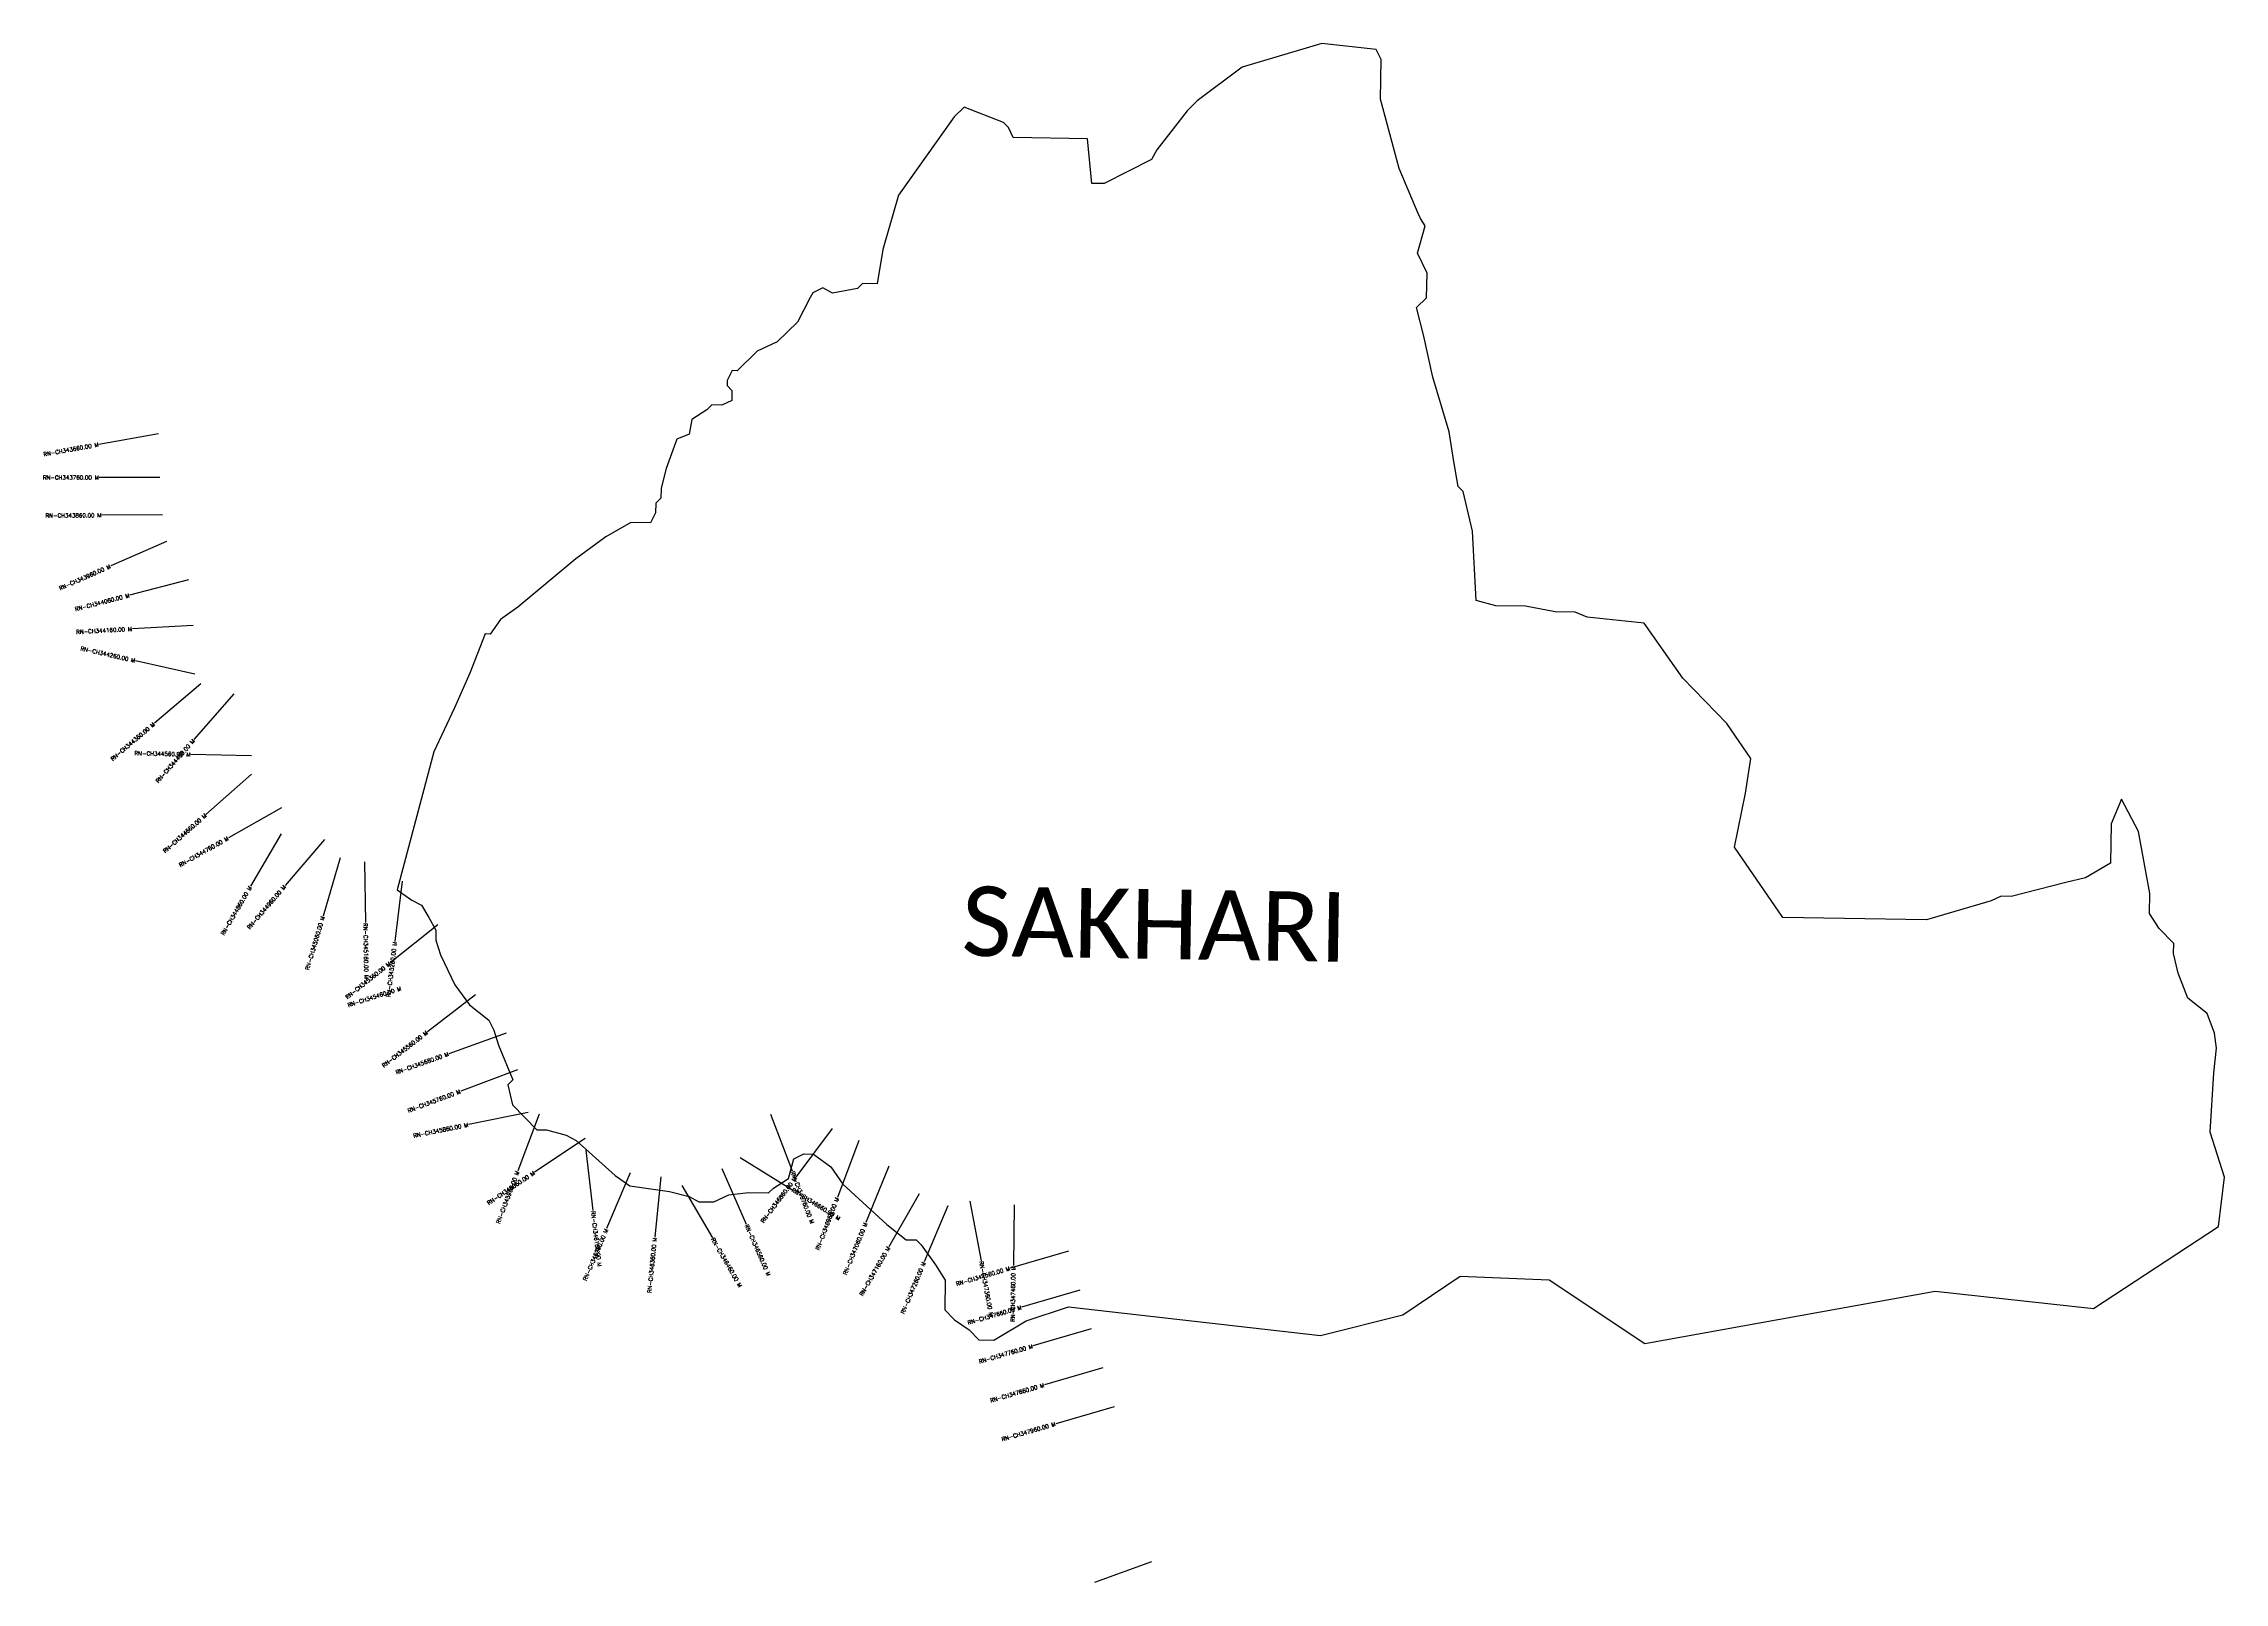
# Model space of a CAD drawing. Header units: metres. Extents: x 291069 to 296453, y 1982952 to 1986752.
import ezdxf
from ezdxf.enums import TextEntityAlignment as Align

# ---------------------------------------------------------------- set-up
doc = ezdxf.new("R2010")
doc.units = ezdxf.units.M
for name, color, linetype in [('CS', 134, 'Continuous'), ('CSMark', 6, 'Continuous'), ('VILLAGE BOUNDRY', 10, 'Continuous'), ('VILLAGE NAME', 250, 'Continuous')]:
    doc.layers.add(name, color=color, linetype=linetype)
doc.styles.get("Standard").update_dxf_attribs({"font": 'simplex.shx'})

msp = doc.modelspace()

# ---------------------------------------------------------------- linework, layer by layer
at = {"layer": 'CS'}
for p, q in [((291353.1, 1985788.5), (291205.5, 1985761.9)), ((291356.4, 1985680.3), (291206.4, 1985680.3)), ((291362.9, 1985587.7), (291212.9, 1985587)), ((291372.2, 1985522.1), (291234.9, 1985461.8)), ((291426.6, 1985427.4), (291281.4, 1985389.8)), ((291438.1, 1985314.7), (291288.3, 1985306.4)), ((291442.3, 1985194.3), (291296, 1985227.6)), ((291456.9, 1985170.6), (291342.6, 1985073.4)), ((291538.7, 1985146.4), (291440.3, 1985033.3)), ((291582.6, 1984992.8), (291432.6, 1984996.3)), ((291582.1, 1984948), (291470, 1984848.2)), ((291656, 1984864.5), (291525.4, 1984790.7)), ((291655.8, 1984800.4), (291580.2, 1984670.9)), ((291762.7, 1984786.4), (291665.1, 1984672.5)), ((291801.5, 1984741.3), (291759, 1984597.4)), ((291861.3, 1984731), (291863.8, 1984581.1)), ((291954.4, 1984683.8), (291936.6, 1984534.9)), ((292042.2, 1984575.5), (291924.9, 1984482)), ((292135.4, 1984403.2), (292016.6, 1984311.6)), ((292211.1, 1984307.8), (292069.8, 1984257.5)), ((292239.2, 1984217.8), (292098.8, 1984165.1)), ((292265.1, 1984112.4), (292118.1, 1984082.4)), ((292292.6, 1984108.4), (292239.6, 1983968)), ((292863.6, 1984108.1), (292917.3, 1983968.1)), ((292406, 1984047.9), (292281.2, 1983964.7)), ((293016.2, 1984072.5), (292926.2, 1983952.5)), ((293081.9, 1984042.9), (293028.7, 1983902.7)), ((292407.4, 1984018.9), (292425.3, 1983870)), ((292743.1, 1983973.6), (292803.8, 1983836.4)), ((292788.9, 1984001.3), (292916.5, 1983922.5)), ((293155.4, 1983979.9), (293099.2, 1983840.8)), ((292517.4, 1983963.6), (292459.1, 1983825.4)), ((292592.6, 1983953.8), (292578, 1983804.5)), ((292645, 1983932.3), (292720.1, 1983802.4)), ((293230.4, 1983911.2), (293156, 1983780.9)), ((293301.3, 1983881.9), (293243.2, 1983743.6)), ((293356.1, 1983893.5), (293383.5, 1983746)), ((293465.2, 1983884.1), (293463.4, 1983734.1)), ((293599.6, 1983769.7), (293455.6, 1983727.6)), ((293627.6, 1983673.7), (293483.6, 1983631.6)), ((293655.6, 1983577.7), (293511.6, 1983535.7)), ((293683.7, 1983481.7), (293539.7, 1983439.7)), ((293711.7, 1983385.7), (293567.7, 1983343.7)), ((293804.4, 1983002.3), (293663.2, 1982951.9))]:
    msp.add_line(p, q, dxfattribs=at)
at = {"layer": 'VILLAGE BOUNDRY'}
msp.add_lwpolyline([(295020.5, 1985320.8), (294880.1, 1985335.3), (294849.8, 1985348), (294800.9, 1985348.8), (294727.8, 1985362.2), (294654.5, 1985363.4), (294605.8, 1985376.5), (294596.3, 1985547.8), (294573.5, 1985645.9), (294561.5, 1985658.3), (294550.2, 1985719.6), (294539.2, 1985793.1), (294498.6, 1985928.3), (294475.9, 1986032.6), (294458.6, 1986100.1), (294483.5, 1986124.1), (294484.4, 1986185.2), (294460.8, 1986234.5), (294480.2, 1986301.4), (294468.3, 1986319.9), (294462.4, 1986332.2), (294415.3, 1986443.1), (294369.2, 1986614.9), (294370.8, 1986712.7), (294359, 1986737.4), (294224.7, 1986751.7), (294028.2, 1986693.8), (293916.8, 1986610.1), (293892, 1986586), (293817.1, 1986489.4), (293804.5, 1986465.2), (293687.4, 1986406), (293656.8, 1986406.5), (293646.4, 1986516.7), (293463.1, 1986519.7), (293451.2, 1986544.3), (293439.2, 1986556.7), (293342.1, 1986595), (293317.2, 1986570.9), (293179.6, 1986377.5), (293140.8, 1986243.7), (293127.1, 1986158.4), (293090.5, 1986159), (293078.1, 1986146.9), (293016.8, 1986135.7), (292992.5, 1986148.3), (292967.9, 1986136.5), (292961.6, 1986124.4), (292930, 1986063.8), (292880.4, 1986015.7), (292831.1, 1985992), (292781.4, 1985944), (292769.2, 1985944.2), (292756.5, 1985919.9), (292756.3, 1985907.7), (292768.4, 1985895.3), (292768, 1985870.8), (292743.3, 1985859), (292718.9, 1985859.4), (292706.5, 1985847.4), (292669.4, 1985823.5), (292662.7, 1985787), (292632, 1985775.3), (292606.3, 1985702.3), (292593.3, 1985653.6), (292592.9, 1985629.2), (292580.5, 1985617.2), (292580.1, 1985592.7), (292567.5, 1985568.5), (292518.6, 1985569.3), (292456.9, 1985533.6), (292382.7, 1985479.8), (292240.2, 1985359.9), (292196.9, 1985330), (292171.9, 1985293.8), (292159.6, 1985294), (292121.4, 1985196.8), (292083.4, 1985111.9), (292032.7, 1985002.6), (291941.6, 1984661.9), (291977.8, 1984636.8), (292002.1, 1984624.2), (292019.9, 1984593.4), (292037.8, 1984562.5), (292037.4, 1984538.1), (292049, 1984501.2), (292084.4, 1984427.3), (292120.3, 1984377.8), (292168.6, 1984340.3), (292180.4, 1984315.7), (292192, 1984278.9), (292227.3, 1984192.7), (292214.9, 1984180.7), (292226.3, 1984131.6), (292286.4, 1984069.5), (292310.9, 1984069.1), (292359.5, 1984056.1), (292383.8, 1984043.5), (292480.2, 1983956.3), (292516.4, 1983931.3), (292614, 1983917.5), (292662.7, 1983904.5), (292686.9, 1983891.9), (292723.6, 1983891.3), (292760.6, 1983909), (292809.5, 1983914.3), (292858.4, 1983913.5), (292870.8, 1983925.5), (292907.9, 1983949.4), (292920.9, 1983998.1), (292945.6, 1984009.9), (292970, 1984009.5), (293012.3, 1983978.3), (293042.1, 1983935), (293150.5, 1983835.4), (293198.8, 1983798), (293223.2, 1983797.6), (293235.3, 1983785.2), (293271.2, 1983735.7), (293295, 1983698.6), (293293.8, 1983625.3), (293317.8, 1983600.5), (293354.1, 1983575.4), (293378.1, 1983550.6), (293414.8, 1983550), (293495.1, 1983597.6), (293599.5, 1983632.6), (294221.8, 1983561.3), (294424.3, 1983613), (294566.4, 1983708.5), (294786.3, 1983698.8), (295022.1, 1983542.2), (295739.3, 1983671.1), (296129.8, 1983628.1), (296438.7, 1983830.9), (296452.9, 1983952.9), (296418, 1984063.5), (296426.5, 1984210), (296433.6, 1984271), (296428.1, 1984307.8), (296410.6, 1984357), (296362.3, 1984394.4), (296338.8, 1984456), (296327.4, 1984505), (296327.8, 1984529.5), (296291.7, 1984566.7), (296267.9, 1984603.8), (296268.7, 1984652.7), (296240.6, 1984805.9), (296199.1, 1984886.1), (296173.7, 1984825.4), (296172.1, 1984727.6), (296110.4, 1984691.9), (296061.3, 1984680.5), (295926.3, 1984646), (295901.9, 1984646.4), (295877.2, 1984634.6), (295717.6, 1984588.3), (295363.2, 1984594.1), (295243.7, 1984767.1), (295270.4, 1984901.2), (295284, 1984986.5), (295224.3, 1985073), (295116, 1985184.8)], close=True, dxfattribs=at)

# ---------------------------------------------------------------- texts
at = {"layer": 'CSMark'}
for s, rotation, p in [('RN-CH343660.00 M', 10.2101, (291204.5, 1985761.7)), ('RN-CH343860.00 M', 0.2746, (291211.9, 1985587)), ('RN-CH343960.00 M', 23.7143, (291234, 1985461.4)), ('RN-CH344060.00 M', 14.513, (291280.5, 1985389.5)), ('RN-CH344160.00 M', 3.1626, (291287.3, 1985306.3)), ('RN-CH344260.00 M', 347.1766, (291295.1, 1985227.8)), ('RN-CH344360.00 M', 40.3817, (291341.9, 1985072.8)), ('RN-CH344560.00 M', 358.6772, (291431.6, 1984996.3)), ('RN-CH344460.00 M', 48.9622, (291439.6, 1985032.5)), ('RN-CH344660.00 M', 41.6822, (291469.3, 1984847.6)), ('RN-CH344760.00 M', 29.4594, (291524.6, 1984790.2)), ('RN-CH344960.00 M', 49.4082, (291664.4, 1984671.7)), ('RN-CH344860.00 M', 59.7208, (291579.7, 1984670)), ('RN-CH345060.00 M', 73.5271, (291758.7, 1984596.5)), ('RN-CH345260.00 M', 83.151, (291936.4, 1984533.9)), ('RN-CH345360.00 M', 38.5427, (291924.1, 1984481.4)), ('RN-CH345460.00 M', 17.6321, (291951.5, 1984418.8)), ('RN-CH345560.00 M', 37.6429, (292015.8, 1984310.9)), ('RN-CH345660.00 M', 19.6032, (292068.8, 1984257.1)), ('RN-CH345760.00 M', 20.5671, (292097.8, 1984164.7)), ('RN-CH345860.00 M', 11.5402, (292117.1, 1984082.2)), ('RN-CH346060.00 M', 33.7059, (292280.4, 1983964.2)), ('RN-CH345960.00 M', 69.3134, (292239.3, 1983967.1)), ('RN-CH346860.00 M', 53.1469, (292925.6, 1983951.7)), ('RN-CH346960.00 M', 69.1905, (293028.3, 1983901.8)), ('RN-CH346260.00 M', 67.1389, (292458.7, 1983824.5)), ('RN-CH347060.00 M', 68.0202, (293098.8, 1983839.8)), ('RN-CH346360.00 M', 84.4161, (292577.9, 1983803.5)), ('RN-CH347160.00 M', 60.2699, (293155.5, 1983780.1)), ('RN-CH347260.00 M', 67.2078, (293242.8, 1983742.7)), ('RN-CH347560.00 M', 16.2813, (293454.6, 1983727.4)), ('RN-CH347460.00 M', 89.293, (293463.3, 1983733.1)), ('RN-CH347660.00 M', 16.2813, (293482.7, 1983631.4)), ('RN-CH347760.00 M', 16.2813, (293510.7, 1983535.4)), ('RN-CH347860.00 M', 16.2813, (293538.7, 1983439.4)), ('RN-CH347960.00 M', 16.2813, (293566.8, 1983343.4))]:
    msp.add_text(s, height=10, rotation=rotation, dxfattribs=at).set_placement(p, align=Align.MIDDLE_RIGHT)
msp.add_text('RN-CH343760.00 M', height=10, dxfattribs=at).set_placement((291205.4, 1985680.3), align=Align.MIDDLE_RIGHT)
for s, rotation, p in [('RN-CH345160.00 M', 270.9385, (291863.8, 1984580.1)), ('RN-CH346760.00 M', 290.962, (292917.6, 1983967.1)), ('RN-CH346660.00 M', 328.3089, (292917.4, 1983922)), ('RN-CH346160.00 M', 276.8387, (292425.4, 1983869)), ('RN-CH346560.00 M', 293.8475, (292804.2, 1983835.5)), ('RN-CH346460.00 M', 300.0186, (292720.6, 1983801.6)), ('RN-CH347360.00 M', 280.5254, (293383.7, 1983745))]:
    msp.add_text(s, height=10, rotation=rotation, dxfattribs=at).set_placement(p, align=Align.MIDDLE_LEFT)
at = {"layer": 'VILLAGE NAME', "insert": (293337.4, 1984671.3), "char_height": 171.752, "attachment_point": 1, "rotation": 359.0691}
msp.add_mtext_dynamic_manual_height_columns('{\\fCalibri|b0|i0|c0|p34;SAKHARI}', width=1273.44, gutter_width=858.8, heights=[0], dxfattribs=at)

doc.saveas('drawing.dxf')
